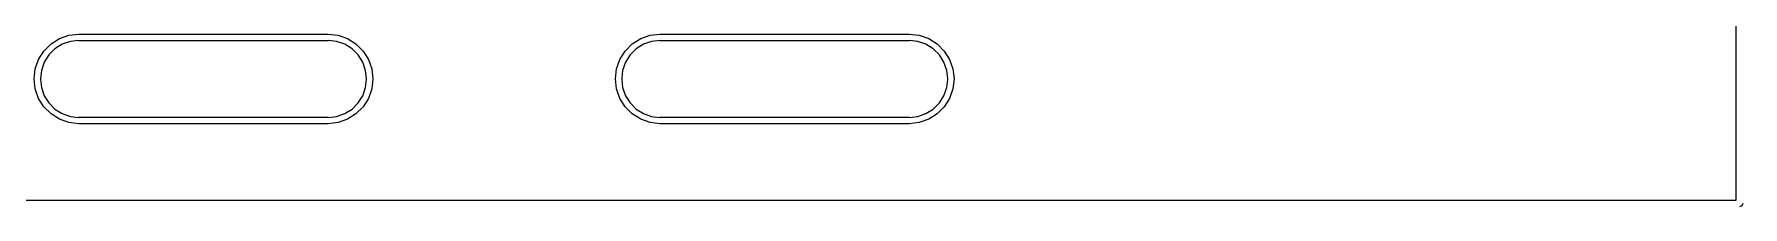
# Model space of a CAD drawing. Extents: x -6.5 to 3.23, y -1.27 to 6.61.
# Drawn here: x 2.204 to 3.232, y -1.267 to -1.163 of the extents above; entities that cross this region are included whole.
import ezdxf

# ---------------------------------------------------------------- set-up
doc = ezdxf.new("R2010")
doc.units = 0
doc.header["$MEASUREMENT"] = 0
doc.layers.add('BLACK', color=7, linetype='CONTINUOUS')

msp = doc.modelspace()

# ---------------------------------------------------------------- linework, layer by layer
at = {"layer": 'BLACK', "linetype": 'CONTINUOUS'}
for p, q in [((3.22854, -1.26329), (3.22854, 6.60974)), ((2.20943, -1.17344), (2.2137, -1.16917)), ((2.21606, -1.17214), (2.21239, -1.17581)), ((2.2137, -1.16917), (2.21881, -1.16596)), ((2.22046, -1.16937), (2.21606, -1.17214)), ((2.21881, -1.16596), (2.22451, -1.16396)), ((2.22535, -1.16766), (2.22046, -1.16937)), ((2.22451, -1.16396), (2.23051, -1.16329)), ((2.23024, -1.16711), (2.22535, -1.16766)), ((2.23051, -1.16722), (2.23024, -1.16711)), ((2.23051, -1.16329), (2.38051, -1.16329)), ((2.38051, -1.16722), (2.23051, -1.16722)), ((2.38051, -1.16329), (2.38651, -1.16396)), ((2.38079, -1.16711), (2.38051, -1.16722)), ((2.38567, -1.16766), (2.38079, -1.16711)), ((2.39057, -1.16937), (2.38567, -1.16766)), ((2.38651, -1.16396), (2.39221, -1.16596)), ((2.39496, -1.17214), (2.39057, -1.16937)), ((2.39221, -1.16596), (2.39733, -1.16917)), ((2.39863, -1.17581), (2.39496, -1.17214)), ((2.39733, -1.16917), (2.4016, -1.17344)), ((2.55943, -1.17344), (2.5637, -1.16917)), ((2.56606, -1.17214), (2.56239, -1.17581)), ((2.5637, -1.16917), (2.56881, -1.16596)), ((2.57046, -1.16937), (2.56606, -1.17214)), ((2.56881, -1.16596), (2.57451, -1.16396)), ((2.57535, -1.16766), (2.57046, -1.16937)), ((2.57451, -1.16396), (2.58051, -1.16329)), ((2.58024, -1.16711), (2.57535, -1.16766)), ((2.58051, -1.16722), (2.58024, -1.16711)), ((2.58051, -1.16329), (2.73051, -1.16329)), ((2.73051, -1.16722), (2.58051, -1.16722)), ((2.73051, -1.16329), (2.73651, -1.16396)), ((2.73079, -1.16711), (2.73051, -1.16722)), ((2.73567, -1.16766), (2.73079, -1.16711)), ((2.74057, -1.16937), (2.73567, -1.16766)), ((2.73651, -1.16396), (2.74221, -1.16596)), ((2.74496, -1.17214), (2.74057, -1.16937)), ((2.74221, -1.16596), (2.74733, -1.16917)), ((2.74863, -1.17581), (2.74496, -1.17214)), ((2.74733, -1.16917), (2.7516, -1.17344)), ((2.20422, -1.18425), (2.20621, -1.17855)), ((2.20621, -1.17855), (2.20943, -1.17344)), ((2.20963, -1.1802), (2.20792, -1.1851)), ((2.21239, -1.17581), (2.20963, -1.1802)), ((2.40139, -1.1802), (2.39863, -1.17581)), ((2.40311, -1.1851), (2.40139, -1.1802)), ((2.4016, -1.17344), (2.40481, -1.17855)), ((2.40481, -1.17855), (2.4068, -1.18425)), ((2.55422, -1.18425), (2.55621, -1.17855)), ((2.55621, -1.17855), (2.55943, -1.17344)), ((2.55963, -1.1802), (2.55792, -1.1851)), ((2.56239, -1.17581), (2.55963, -1.1802)), ((2.75139, -1.1802), (2.74863, -1.17581)), ((2.75311, -1.1851), (2.75139, -1.1802)), ((2.7516, -1.17344), (2.75481, -1.17855)), ((2.75481, -1.17855), (2.7568, -1.18425)), ((2.20354, -1.19026), (2.20422, -1.18425)), ((2.20422, -1.19626), (2.20354, -1.19026)), ((2.20354, -1.19026), (2.20354, -1.19026)), ((2.20354, -1.19026), (2.20354, -1.19026)), ((2.20354, -1.19026), (2.20354, -1.19026)), ((2.20792, -1.1851), (2.20737, -1.18998)), ((2.20737, -1.18998), (2.20748, -1.19026)), ((2.20748, -1.19026), (2.20737, -1.19053)), ((2.20737, -1.19053), (2.20792, -1.19541)), ((2.20748, -1.19026), (2.20748, -1.19026)), ((2.20748, -1.19026), (2.20748, -1.19026)), ((2.40366, -1.18998), (2.40311, -1.1851)), ((2.40311, -1.19541), (2.40366, -1.19053)), ((2.40354, -1.19026), (2.40366, -1.18998)), ((2.40366, -1.19053), (2.40354, -1.19026)), ((2.4068, -1.18425), (2.40748, -1.19026)), ((2.40748, -1.19026), (2.4068, -1.19626)), ((2.40748, -1.19026), (2.40748, -1.19026)), ((2.55354, -1.19026), (2.55422, -1.18425)), ((2.55422, -1.19626), (2.55354, -1.19026)), ((2.55354, -1.19026), (2.55354, -1.19026)), ((2.55354, -1.19026), (2.55354, -1.19026)), ((2.55354, -1.19026), (2.55354, -1.19026)), ((2.55792, -1.1851), (2.55737, -1.18998)), ((2.55737, -1.18998), (2.55748, -1.19026)), ((2.55748, -1.19026), (2.55737, -1.19053)), ((2.55737, -1.19053), (2.55792, -1.19541)), ((2.55748, -1.19026), (2.55748, -1.19026)), ((2.55748, -1.19026), (2.55748, -1.19026)), ((2.75366, -1.18998), (2.75311, -1.1851)), ((2.75311, -1.19541), (2.75366, -1.19053)), ((2.75354, -1.19026), (2.75366, -1.18998)), ((2.75366, -1.19053), (2.75354, -1.19026)), ((2.7568, -1.18425), (2.75748, -1.19026)), ((2.75748, -1.19026), (2.7568, -1.19626)), ((2.75748, -1.19026), (2.75748, -1.19026)), ((2.20621, -1.20196), (2.20422, -1.19626)), ((2.20943, -1.20707), (2.20621, -1.20196)), ((2.20792, -1.19541), (2.20963, -1.20031)), ((2.20963, -1.20031), (2.21239, -1.20471)), ((2.39863, -1.20471), (2.40139, -1.20031)), ((2.40139, -1.20031), (2.40311, -1.19541)), ((2.40481, -1.20196), (2.4016, -1.20707)), ((2.4068, -1.19626), (2.40481, -1.20196)), ((2.55621, -1.20196), (2.55422, -1.19626)), ((2.55943, -1.20707), (2.55621, -1.20196)), ((2.55792, -1.19541), (2.55963, -1.20031)), ((2.55963, -1.20031), (2.56239, -1.20471)), ((2.74863, -1.20471), (2.75139, -1.20031)), ((2.75139, -1.20031), (2.75311, -1.19541)), ((2.75481, -1.20196), (2.7516, -1.20707)), ((2.7568, -1.19626), (2.75481, -1.20196)), ((2.2137, -1.21134), (2.20943, -1.20707)), ((2.21239, -1.20471), (2.21606, -1.20838)), ((2.21881, -1.21455), (2.2137, -1.21134)), ((2.21606, -1.20838), (2.22045, -1.21114)), ((2.22045, -1.21114), (2.22535, -1.21285)), ((2.22535, -1.21285), (2.23023, -1.2134)), ((2.23023, -1.2134), (2.23051, -1.21329)), ((2.23051, -1.21329), (2.23051, -1.21329)), ((2.23051, -1.21329), (2.23051, -1.21329)), ((2.23051, -1.21329), (2.38051, -1.21329)), ((2.38051, -1.21329), (2.38051, -1.21329)), ((2.38051, -1.21329), (2.38051, -1.21329)), ((2.38051, -1.21329), (2.38079, -1.2134)), ((2.38079, -1.2134), (2.38567, -1.21285)), ((2.38567, -1.21285), (2.39057, -1.21114)), ((2.39057, -1.21114), (2.39496, -1.20838)), ((2.39733, -1.21134), (2.39221, -1.21455)), ((2.39496, -1.20838), (2.39863, -1.20471)), ((2.4016, -1.20707), (2.39733, -1.21134)), ((2.5637, -1.21134), (2.55943, -1.20707)), ((2.56239, -1.20471), (2.56606, -1.20838)), ((2.56881, -1.21455), (2.5637, -1.21134)), ((2.56606, -1.20838), (2.57045, -1.21114)), ((2.57045, -1.21114), (2.57535, -1.21285)), ((2.57535, -1.21285), (2.58024, -1.2134)), ((2.58024, -1.2134), (2.58051, -1.21329)), ((2.58051, -1.21329), (2.58051, -1.21329)), ((2.58051, -1.21329), (2.58051, -1.21329)), ((2.58051, -1.21329), (2.73051, -1.21329)), ((2.73051, -1.21329), (2.73051, -1.21329)), ((2.73051, -1.21329), (2.73051, -1.21329)), ((2.73051, -1.21329), (2.73079, -1.2134)), ((2.73079, -1.2134), (2.73567, -1.21285)), ((2.73567, -1.21285), (2.74057, -1.21114)), ((2.74057, -1.21114), (2.74496, -1.20838)), ((2.74733, -1.21134), (2.74221, -1.21455)), ((2.74496, -1.20838), (2.74863, -1.20471)), ((2.7516, -1.20707), (2.74733, -1.21134)), ((2.22451, -1.21655), (2.21881, -1.21455)), ((2.23051, -1.21722), (2.22451, -1.21655)), ((2.38051, -1.21722), (2.23051, -1.21722)), ((2.23051, -1.21722), (2.23051, -1.21722)), ((2.23051, -1.21722), (2.23051, -1.21722)), ((2.38651, -1.21655), (2.38051, -1.21722)), ((2.38051, -1.21722), (2.38051, -1.21722)), ((2.38051, -1.21722), (2.38051, -1.21722)), ((2.38051, -1.21722), (2.38051, -1.21722)), ((2.39221, -1.21455), (2.38651, -1.21655)), ((2.57451, -1.21655), (2.56881, -1.21455)), ((2.58051, -1.21722), (2.57451, -1.21655)), ((2.73051, -1.21722), (2.58051, -1.21722)), ((2.58051, -1.21722), (2.58051, -1.21722)), ((2.58051, -1.21722), (2.58051, -1.21722)), ((2.73651, -1.21655), (2.73051, -1.21722)), ((2.73051, -1.21722), (2.73051, -1.21722)), ((2.73051, -1.21722), (2.73051, -1.21722)), ((2.73051, -1.21722), (2.73051, -1.21722)), ((2.74221, -1.21455), (2.73651, -1.21655)), ((-6.49449, -1.26329), (3.22854, -1.26329)), ((3.23248, -1.26526), (3.2319, -1.26665)), ((3.2319, -1.26665), (3.23051, -1.26722))]:
    msp.add_line(p, q, dxfattribs=at)

doc.saveas('drawing.dxf')
